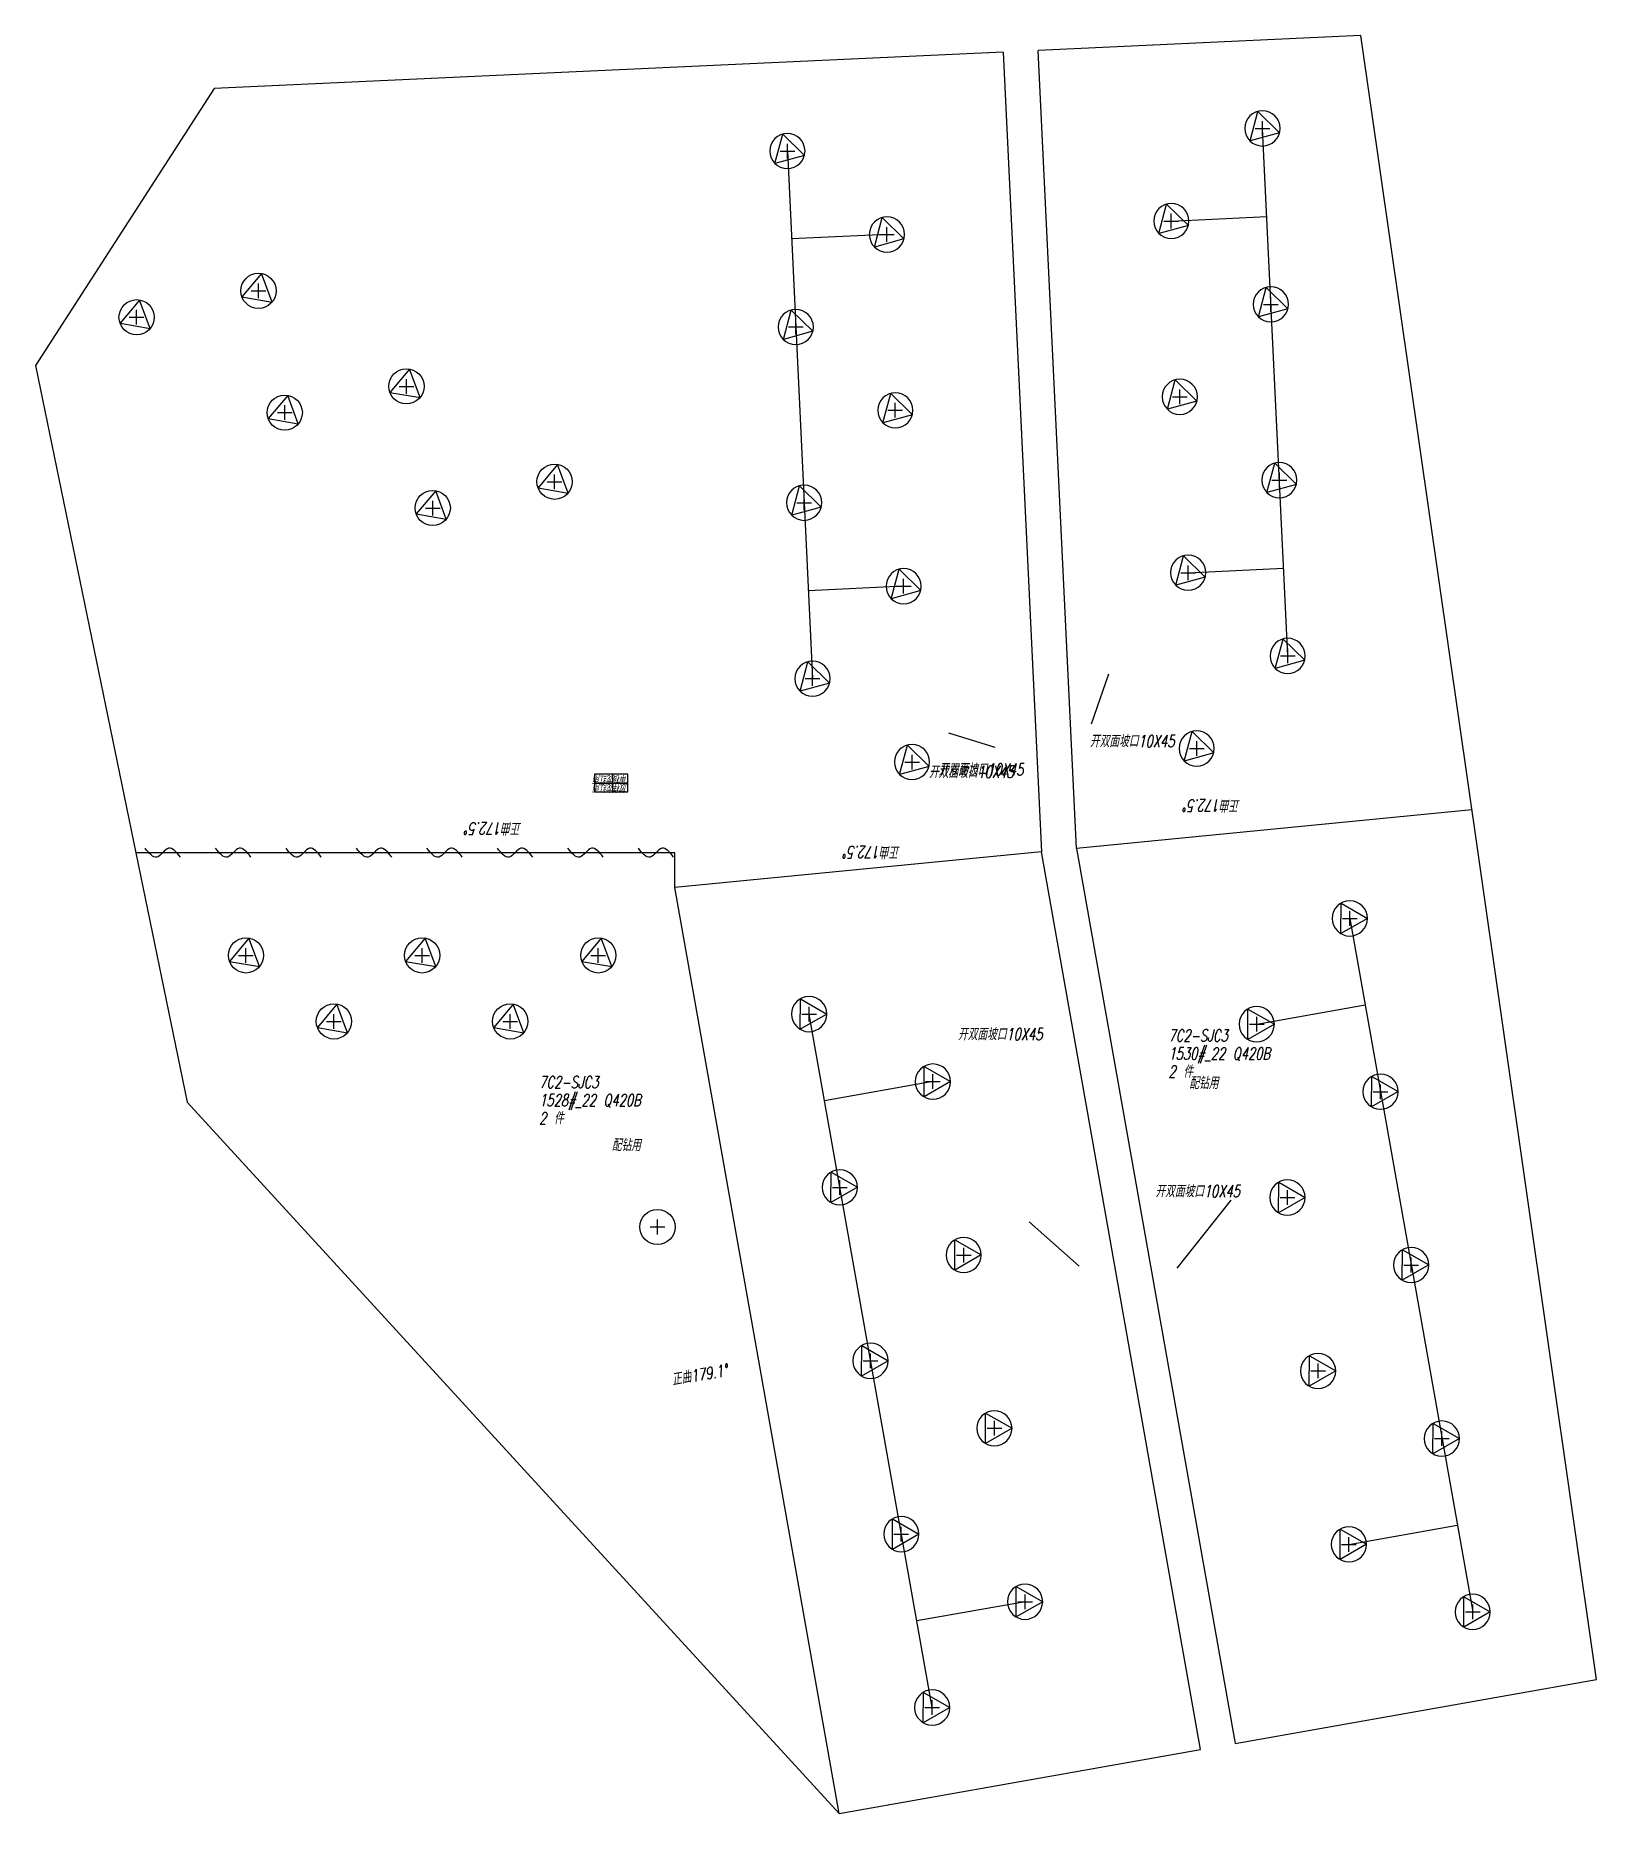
# Model space of a CAD drawing. Header units: millimetres. Extents: x -70.1 to 12, y -14.6 to 1.8.
# Drawn here: x 5.974 to 7.037, y -1.488 to -0.276 of the extents above; entities that cross this region are included whole.
import ezdxf
from ezdxf.enums import TextEntityAlignment as Align

# ---------------------------------------------------------------- set-up
doc = ezdxf.new("R2010")
doc.units = ezdxf.units.MM
doc.header["$LTSCALE"] = 0.035
doc.header["$PDMODE"] = 2
doc.header["$PDSIZE"] = 0.005
for name, color, linetype in [('0co1', 7, 'Continuous'), ('3018', 7, 'Continuous'), ('spl', 255, 'Continuous'), ('文字', 100, 'Continuous'), ('板形', 255, 'Continuous'), ('标注', 132, 'Continuous'), ('签名', 141, 'Continuous')]:
    doc.layers.add(name, color=color, linetype=linetype)
doc.styles.add('HZ', font='txt.shx', dxfattribs={"width": 0.7, "oblique": 12, "bigfont": 'hztxt.shx'})
doc.styles.get("Standard").update_dxf_attribs({"font": 'txt', "width": 0.7, "oblique": 12})
doc.dimstyles.new('ISO-25', dxfattribs={"dimtxt": 2.5, "dimasz": 0.0025, "dimexe": 1.25, "dimexo": 0.625, "dimtad": 1, "dimtxsty": 'Standard', "dimcen": 2.5, "dimadec": 0, "dimazin": 0, "dimtfac": 1, "dimtmove": 0, "dimatfit": 3, "dimfxl": 0, "dimarcsym": 0})

msp = doc.modelspace()

# ---------------------------------------------------------------- texts
at = {"layer": '3018', "color": 7, "linetype": 'Continuous', "style": 'HZ', "oblique": 12, "width": 0.7}
for s, p in [('开双面坡口10X45', (6.6923, -0.7614)), ('开双面坡口10X45', (6.5827, -0.7824)), ('开双面坡口10X45', (6.5894, -0.7807)), ('开双面坡口10X45', (6.6024, -0.9611)), ('配钻用', (6.76, -0.9944)), ('配钻用', (6.3666, -1.0367)), ('开双面坡口10X45', (6.7369, -1.0681))]:
    msp.add_text(s, height=0.00821, dxfattribs=at).set_placement(p)
at = {"layer": '文字', "style": 'HZ', "oblique": 12, "width": 0.7}
for s, rotation, p in [('正曲172.5%%d', 180, (6.7948, -0.7971)), ('正曲172.5%%d', 180, (6.3053, -0.8127)), ('正曲172.5%%d', 180, (6.5632, -0.8288)), ('正曲179.1%%d', 10.1677, (6.4083, -1.1966))]:
    msp.add_text(s, height=0.00821, rotation=rotation, dxfattribs=at).set_placement(p)
for s, p in [('7C2-SJC3', (6.7459, -0.962)), ('1530#_22 Q420B', (6.7459, -0.9743)), ('2 件', (6.7459, -0.9866)), ('7C2-SJC3', (6.3172, -0.9938)), ('1528#_22 Q420B', (6.3172, -1.0061)), ('2 件', (6.3172, -1.0184))]:
    msp.add_text(s, height=0.00821, dxfattribs=at).set_placement(p)

# ---------------------------------------------------------------- blocks, each defined once
blk = doc.blocks.new('eo')
at = {"color": 211}
blk.add_circle((0, 0), 1, dxfattribs=at)
at = {"layer": '标注', "color": 1}
blk.add_lwpolyline([(-0.17, -0.98), (0.94, 0.34), (-0.77, 0.64)], close=True, dxfattribs=at)
blk = doc.blocks.new('co')
at = {"color": 211}
blk.add_circle((0, 0), 1, dxfattribs=at)
blk = doc.blocks.new('bqian')
for p, q in [((0.045, 0.024), (0, 0.024)), ((0, 0.024), (0, 0.012)), ((0, 0.012), (0.045, 0.012)), ((0.045, 0.012), (0, 0.012)), ((0, 0.012), (0, 0)), ((0, 0), (0.045, 0)), ((0.02, 0.024), (0.02, 0)), ((0.045, 0.012), (0.045, 0.024)), ((0.045, 0), (0.045, 0.012))]:
    blk.add_line(p, q)
at = {"style": 'HZ', "oblique": 12, "width": 0.7}
for s, p in [('放样', (0.01, 0.018)), ('审核', (0.01, 0.006))]:
    blk.add_text(s, height=0.00985, dxfattribs=at).set_placement(p, align=Align.MIDDLE_CENTER)
for p in [(0.0325, 0.018), (0.0325, 0.006)]:
    blk.add_attdef('龙红雨', text='', height=0.00985, dxfattribs=at).set_placement(p, align=Align.MIDDLE_CENTER)

# ---------------------------------------------------------------- linework, layer by layer
at = {"layer": '0co1', "color": 1}
for p, q in [((6.6332, -0.2877), (6.6593, -0.8327)), ((6.6832, -0.8304), (6.6572, -0.2866)), ((6.8271, -0.6992), (6.8099, -0.3397)), ((6.4863, -0.3551), (6.5034, -0.7147)), ((6.7478, -0.4028), (6.8128, -0.3997)), ((6.5541, -0.412), (6.4892, -0.415)), ((6.7593, -0.6425), (6.8243, -0.6394)), ((6.5655, -0.6517), (6.5006, -0.6548)), ((6.9526, -0.8041), (6.6832, -0.8304)), ((6.4097, -0.8333), (6.0425, -0.8333)), ((6.6593, -0.8327), (6.4097, -0.8571)), ((6.4097, -0.8571), (6.4097, -0.8333)), ((6.7676, -1.4445), (6.6593, -0.8327)), ((6.6832, -0.8304), (6.7913, -1.4403)), ((6.5215, -1.4881), (6.4097, -0.8571)), ((6.8694, -0.8781), (6.9531, -1.3507)), ((6.5849, -1.4159), (6.5011, -0.9433)), ((6.806, -0.9502), (6.8798, -0.9371)), ((6.5854, -0.9893), (6.5116, -1.0024)), ((6.8688, -1.3047), (6.9426, -1.2916)), ((6.6482, -1.3438), (6.5744, -1.3568))]:
    msp.add_line(p, q, dxfattribs=at)
at = {"layer": 'spl'}
for points in [[(6.0728, -0.8363), (6.0648, -0.8303), (6.0568, -0.8363), (6.0488, -0.8303)], [(6.1208, -0.8363), (6.1128, -0.8303), (6.1048, -0.8363), (6.0968, -0.8303)], [(6.1688, -0.8363), (6.1608, -0.8303), (6.1528, -0.8363), (6.1448, -0.8303)], [(6.2168, -0.8363), (6.2088, -0.8303), (6.2008, -0.8363), (6.1928, -0.8303)], [(6.2648, -0.8363), (6.2568, -0.8303), (6.2488, -0.8363), (6.2408, -0.8303)], [(6.3128, -0.8363), (6.3048, -0.8303), (6.2968, -0.8363), (6.2888, -0.8303)], [(6.3608, -0.8363), (6.3528, -0.8303), (6.3448, -0.8363), (6.3368, -0.8303)], [(6.4088, -0.8363), (6.4008, -0.8303), (6.3928, -0.8363), (6.3848, -0.8303)]]:
    msp.add_spline(points, degree=3, dxfattribs=at)
at = {"layer": '板形'}
for p, q in [((6.877, -0.2764), (6.6572, -0.2866)), ((6.9568, -0.8333), (6.877, -0.2764)), ((6.6332, -0.2877), (6.0959, -0.3126)), ((6.0959, -0.3126), (5.9742, -0.5013)), ((5.9742, -0.5013), (6.0425, -0.8333)), ((6.0425, -0.8333), (6.0774, -1.0033)), ((7.0374, -1.3967), (6.9568, -0.8333)), ((6.0774, -1.0033), (6.5215, -1.4881)), ((6.7913, -1.4403), (7.0374, -1.3967)), ((6.5215, -1.4881), (6.7676, -1.4445))]:
    msp.add_line(p, q, dxfattribs=at)
at = {"layer": '签名'}
for p in [(6.8099, -0.3397), (6.4863, -0.3551), (6.7478, -0.4028), (6.5541, -0.412), (6.126, -0.4504), (6.8156, -0.4596), (6.043, -0.4684), (6.492, -0.475), (6.2268, -0.5155), (6.7536, -0.5226), (6.1439, -0.5334), (6.5598, -0.5318), (6.3277, -0.5805), (6.8214, -0.5794), (6.2447, -0.5984), (6.4977, -0.5948), (6.7593, -0.6425), (6.5655, -0.6517), (6.8271, -0.6992), (6.5034, -0.7147), (6.7651, -0.7623), (6.5712, -0.7715), (6.8694, -0.8781), (6.1175, -0.9033), (6.2375, -0.9033), (6.3575, -0.9033), (6.1774, -0.9483), (6.2975, -0.9483), (6.5011, -0.9433), (6.806, -0.9502), (6.5854, -0.9893), (6.8903, -0.9962), (6.522, -1.0614), (6.8269, -1.0683), (6.3978, -1.0884), (6.6064, -1.1075), (6.9112, -1.1143), (6.5429, -1.1796), (6.8478, -1.1865), (6.6273, -1.2256), (6.9321, -1.2326), (6.5639, -1.2977), (6.8688, -1.3047), (6.6482, -1.3438), (6.9531, -1.3507), (6.5849, -1.4159)]:
    msp.add_point(p, dxfattribs=at)

# ---------------------------------------------------------------- block references
at = {"yscale": 0.01200000000000001, "zscale": 0.012}
for name, p, xscale, rotation in [('eo', (6.8099, -0.3397), -0.01200000000000045, 185.4807371123756), ('eo', (6.4863, -0.3551), -0.01200000000000045, 185.4559450278884), ('eo', (6.5541, -0.412), -0.01200000000000045, 185.4559450278884), ('eo', (6.7478, -0.4028), -0.01200000000000045, 185.4807371123756), ('eo', (6.126, -0.4504), 0.01200000000000045, 180), ('eo', (6.8156, -0.4596), -0.01200000000000045, 185.4807371123756), ('eo', (6.043, -0.4684), 0.01200000000000045, 180), ('eo', (6.492, -0.475), -0.01200000000000045, 185.4559450278884), ('eo', (6.2268, -0.5155), 0.01200000000000045, 180), ('eo', (6.5598, -0.5318), -0.01200000000000045, 185.4559450278884), ('eo', (6.7536, -0.5226), -0.01200000000000045, 185.4807371123756), ('eo', (6.1439, -0.5334), 0.01200000000000045, 180), ('eo', (6.3277, -0.5805), 0.01200000000000045, 180), ('eo', (6.8214, -0.5794), -0.01200000000000045, 185.4807371123756), ('eo', (6.2447, -0.5984), 0.01200000000000045, 180), ('eo', (6.4977, -0.5948), -0.01200000000000045, 185.4559450278884), ('eo', (6.7593, -0.6425), -0.01200000000000045, 185.4807371123756), ('eo', (6.5655, -0.6517), -0.01200000000000045, 185.4559450278884), ('eo', (6.8271, -0.6992), -0.01200000000000045, 185.4807371123756), ('eo', (6.5034, -0.7147), -0.01200000000000045, 185.4559450278884), ('eo', (6.7651, -0.7623), -0.01200000000000045, 185.4807371123756), ('eo', (6.5712, -0.7715), -0.01200000000000045, 185.4559450278884), ('eo', (6.8694, -0.8781), -0.01200000000000045, 200.0884196291686), ('eo', (6.1175, -0.9033), 0.01200000000000045, 180), ('eo', (6.2375, -0.9033), 0.01200000000000045, 180), ('eo', (6.3575, -0.9033), 0.01200000000000045, 180), ('eo', (6.5011, -0.9433), -0.01200000000000045, 200.0919960292364), ('eo', (6.1774, -0.9483), 0.01200000000000045, 180), ('eo', (6.2975, -0.9483), 0.01200000000000045, 180), ('eo', (6.806, -0.9502), -0.01200000000000045, 200.0884196291686), ('eo', (6.5854, -0.9893), -0.01200000000000045, 200.0919960292364), ('eo', (6.8903, -0.9962), -0.01200000000000045, 200.0884196291686), ('eo', (6.522, -1.0614), -0.01200000000000045, 200.0919960292364), ('eo', (6.8269, -1.0683), -0.01200000000000045, 200.0884196291686), ('co', (6.3978, -1.0884), 0.01200000000000045, 180), ('eo', (6.6064, -1.1075), -0.01200000000000045, 200.0919960292364), ('eo', (6.9112, -1.1143), -0.01200000000000045, 200.0884196291686), ('eo', (6.5429, -1.1796), -0.01200000000000045, 200.0919960292364), ('eo', (6.8478, -1.1865), -0.01200000000000045, 200.0884196291686), ('eo', (6.6273, -1.2256), -0.01200000000000045, 200.0919960292364), ('eo', (6.9321, -1.2326), -0.01200000000000045, 200.0884196291686), ('eo', (6.5639, -1.2977), -0.01200000000000045, 200.0919960292364), ('eo', (6.8688, -1.3047), -0.01200000000000045, 200.0884196291686), ('eo', (6.6482, -1.3438), -0.01200000000000045, 200.0919960292364), ('eo', (6.9531, -1.3507), -0.01200000000000045, 200.0884196291686), ('eo', (6.5849, -1.4159), -0.01200000000000045, 200.0919960292364)]:
    msp.add_blockref(name, p, dxfattribs=dict(at, xscale=xscale, rotation=rotation))
at = {"layer": '签名'}
ref = msp.add_blockref('bqian', (6.3775, -0.7799), dxfattribs=dict(at, xscale=0.5000000000000018, yscale=0.5, zscale=0.5, rotation=180))
ref.add_attrib('龙红雨', '龙红雨', dxfattribs={"layer": '0', "height": 0.00493, "rotation": 180, "style": 'HZ', "oblique": 12, "width": 0.7}).set_placement((6.3612, -0.7889), align=Align.MIDDLE_CENTER)
ref.add_attrib('龙红雨', '龙红雨', dxfattribs={"layer": '0', "height": 0.00493, "rotation": 180, "style": 'HZ', "oblique": 12, "width": 0.7}).set_placement((6.3612, -0.7829), align=Align.MIDDLE_CENTER)

msp.set_redraw_order([(e.dxf.handle, doc.entitydb.next_handle()) for e in msp.query("TEXT MTEXT ATTDEF DIMENSION ARC_DIMENSION")])  # texts and dimensions are drawn at this point

# ---------------------------------------------------------------- leaders
at = {"layer": '0co1', "color": 1}
for points in [[(6.6935, -0.7455), (6.7052, -0.7113)], [(6.6278, -0.7617), (6.5963, -0.7518)], [(6.7519, -1.1164), (6.7886, -1.0701)], [(6.685, -1.1151), (6.6509, -1.0849)]]:
    msp.add_leader(points, dimstyle='ISO-25', override={"dimtxt": 0.005, "dimexe": 0.0025, "dimexo": 0, "dimgap": 0.0025, "dimtad": 0, "dimlfac": 1000, "dimrnd": 1, "dimtsz": 0.0025}, dxfattribs=at)

doc.saveas('drawing.dxf')
